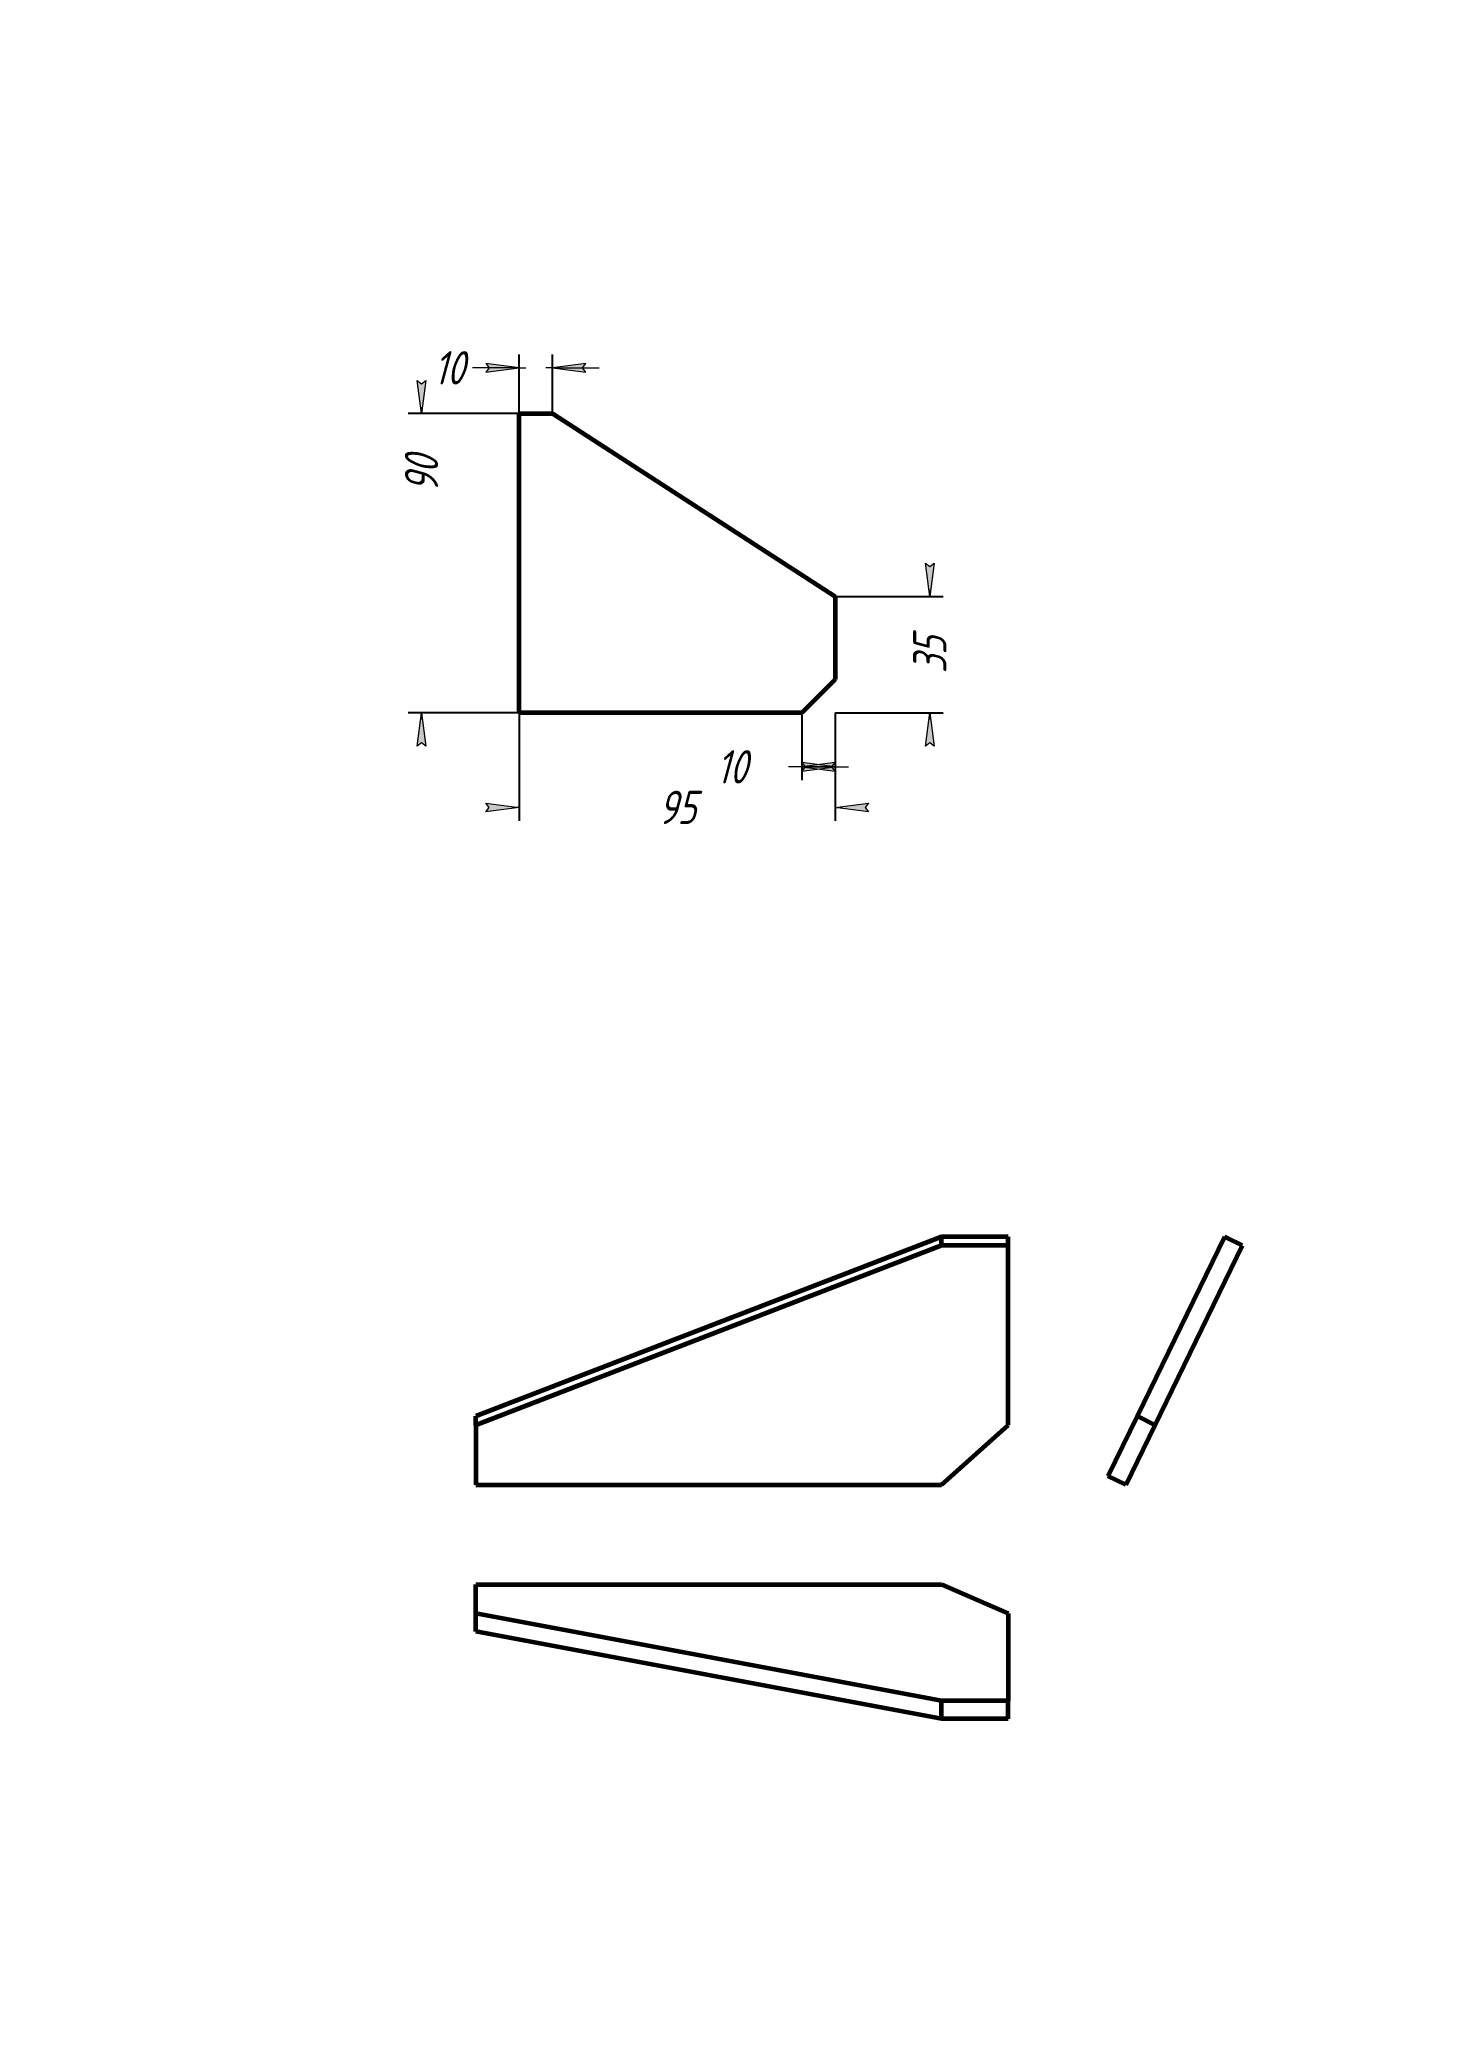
# Model space of a CAD drawing. Header units: millimetres. Extents: x 0 to 3150, y -266 to 488.
# Drawn here: x 1050 to 1260, y 0 to 297 of the extents above; entities that cross this region are included whole.
import ezdxf

# ---------------------------------------------------------------- set-up
doc = ezdxf.new("R2010")
doc.units = ezdxf.units.MM
doc.linetypes.add('K5LT_BASIC', pattern=[0])
doc.linetypes.add('K5LT_THIN', pattern=[0])
doc.layers.add('Системный слой', color=7, linetype='Continuous')
doc.layers.add('Системный слой (1)', color=7, linetype='Continuous', true_color=0x909090)
doc.styles.add('KDIMTEXTSTYLE', font='GOST_AU.SHX', dxfattribs={"width": 0.96, "oblique": 15, "height": 5})
doc.dimstyles.new('KDIMSTYLE (0.50)', dxfattribs={"dimtxt": 5, "dimasz": 1, "dimexe": 2, "dimexo": 0, "dimgap": 1, "dimtad": 1, "dimlfac": 2, "dimtxsty": 'KDIMTEXTSTYLE', "dimsah": 1, "dimcen": 0, "dimdle": 1, "dimadec": 0, "dimazin": 0, "dimtfac": 0.667, "dimtmove": 0, "dimatfit": 3, "dimfxl": 1, "dimtvp": 1, "dimtolj": 1, "dimtzin": 0, "dimarcsym": 0})

msp = doc.modelspace()

# ---------------------------------------------------------------- blocks, each defined once
blk = doc.blocks.new('KDIMARROW_01')
at = {"layer": 'Системный слой'}
blk.add_hatch(color=0, dxfattribs=at).paths.add_polyline_path([(-5, -0.6582624912261956), (0, 0), (-5, 0.658262491226197), (-4.5, 5.51091059616309e-16)])
at = {"layer": 'Системный слой', "color": 0, "linetype": 'K5LT_THIN', "lineweight": 18}
for p, q in [((-4.5, 5.51091059616309e-16), (-5, 0.658262491226197)), ((-5, 0.658262491226197), (0, 0)), ((0, 0), (-5, -0.6582624912261956)), ((-5, -0.6582624912261956), (-4.5, 5.51091059616309e-16))]:
    blk.add_line(p, q, dxfattribs=at)
at = {"layer": 'Системный слой (1)', "color": 0, "linetype": 'K5LT_THIN', "lineweight": 18}
blk.add_line((0, 0), (-1, 0), dxfattribs=at)
blk = doc.blocks.new('KDIMARROW_02')
at = {"layer": 'Системный слой'}
blk.add_hatch(color=0, dxfattribs=at).paths.add_polyline_path([(4.5, -5.51091059616309e-16), (5, 0.6582624912261956), (0, 0), (5, -0.658262491226197)])
at = {"layer": 'Системный слой', "color": 0, "linetype": 'K5LT_THIN', "lineweight": 18}
for p, q in [((5, 0.6582624912261956), (0, 0)), ((0, 0), (5, -0.658262491226197)), ((0, 0), (7, -8.572527594031472e-16)), ((4.5, -5.51091059616309e-16), (5, 0.6582624912261956)), ((5, -0.658262491226197), (4.5, -5.51091059616309e-16))]:
    blk.add_line(p, q, dxfattribs=at)
at = {"layer": 'Системный слой (1)', "color": 0, "linetype": 'K5LT_THIN', "lineweight": 18}
blk.add_line((0, 0), (-1, 0), dxfattribs=at)

# ---------------------------------------------------------------- dimensions: what is measured, and where the dimension line sits
at = {"layer": 'Системный слой (1)', "color": 7}
for base, p1, p2, location, override in [((1127.110156020317, 247.634747353571), (1122.110156020317, 240.7343692360124), (1127.110156020317, 240.7343692360124), (1111.554323157463, 247.634747353571), {"dimexo": 0, "dimpost": '\\H5.0;\\W0.965;\\Q15;<>', "dimblk1": 'KDIMARROW_02', "dimblk2": 'KDIMARROW_02', "dimse1": 0, "dimse2": 0, "dimclrt": 7, "dimtolj": 1}), ((1122.110156020317, 181.5251599856069), (1169.61015602032, 195.7343692360124), (1122.110156020317, 195.7343692360124), (1145.860156020319, 181.5251599856069), {"dimexo": 0, "dimpost": '\\H5.0;\\W0.965;\\Q15;<>', "dimblk1": 'KDIMARROW_01', "dimblk2": 'KDIMARROW_01', "dimse1": 0, "dimse2": 0, "dimclrt": 7, "dimtolj": 1}), ((1164.61015602032, 187.6297646108096), (1169.61015602032, 195.7343692360124), (1164.61015602032, 195.7343692360124), (1154.054323157466, 187.6297646108096), {"dimexo": 0, "dimpost": '\\H5.0;\\W0.965;\\Q15;<>', "dimblk1": 'KDIMARROW_02', "dimblk2": 'KDIMARROW_02', "dimse1": 0, "dimse2": 0, "dimclrt": 7, "dimtolj": 1})]:
    msp.add_linear_dim(base=base, p1=p1, p2=p2, location=location, dimstyle='KDIMSTYLE (0.50)', override=override, dxfattribs=at).render()
for base, p1, p2, location in [((1107.425150611015, 195.7343692360124), (1122.110156020317, 240.7343692360124), (1122.110156020317, 195.7343692360124), (1107.425150611015, 231.6493696747026)), ((1183.831796274988, 195.7343692360124), (1169.61015602032, 213.2343692360124), (1169.61015602032, 195.7343692360124), (1183.831796274988, 204.4843692360124))]:
    msp.add_linear_dim(base=base, p1=p1, p2=p2, angle=90, location=location, dimstyle='KDIMSTYLE (0.50)', override={"dimexo": 0, "dimpost": '\\H5.0;\\W0.965;\\Q15;<>', "dimblk1": 'KDIMARROW_01', "dimblk2": 'KDIMARROW_01', "dimse1": 0, "dimse2": 0, "dimclrt": 7, "dimtolj": 1}, dxfattribs=at).render()

# ---------------------------------------------------------------- linework, layer by layer
at = {"layer": 'Системный слой (1)', "color": 5, "linetype": 'K5LT_BASIC', "lineweight": 60, "true_color": 0x0000ff}
for p, q in [((1122.110156020317, 195.7343692360124), (1122.110156020317, 240.7343692360124)), ((1122.110156020317, 240.7343692360124), (1127.110156020317, 240.7343692360124)), ((1127.110156020317, 240.7343692360124), (1169.61015602032, 213.2343692360124)), ((1169.61015602032, 213.2343692360124), (1169.61015602032, 200.7343692360124)), ((1169.61015602032, 200.7343692360124), (1164.61015602032, 195.7343692360124)), ((1164.61015602032, 195.7343692360124), (1122.110156020317, 195.7343692360124)), ((1185.610156020314, 116.9336680873257), (1115.610156020321, 89.95915392423836)), ((1185.610156020314, 115.6207492563789), (1185.610156020314, 116.9336680873257)), ((1195.610156020314, 116.9336680873257), (1185.610156020314, 116.9336680873257)), ((1195.610156020314, 115.6207492563789), (1195.610156020314, 116.9336680873257)), ((1228.115740432943, 116.9336680873257), (1214.986552123476, 89.95915392423836)), ((1230.813191849252, 115.6207492563789), (1228.115740432943, 116.9336680873257)), ((1185.610156020314, 115.6207492563789), (1115.610156020321, 88.6462350932917)), ((1195.610156020314, 115.6207492563789), (1185.610156020314, 115.6207492563789)), ((1195.610156020314, 88.64623509329232), (1195.610156020314, 115.6207492563789)), ((1230.813191849252, 115.6207492563789), (1217.684003539784, 88.6462350932917)), ((1115.610156020321, 88.6462350932917), (1115.610156020321, 89.95915392423836)), ((1214.986552123476, 89.95915392423836), (1210.61015602032, 80.96764920320965)), ((1217.684003539784, 88.6462350932917), (1214.986552123476, 89.95915392423836)), ((1115.610156020321, 88.6462350932917), (1115.610156020321, 79.65473037226292)), ((1185.610156020321, 79.65473037226292), (1195.610156020314, 88.64623509329232)), ((1217.684003539784, 88.6462350932917), (1213.307607436628, 79.65473037226292)), ((1213.307607436628, 79.65473037226292), (1210.61015602032, 80.96764920320965)), ((1115.610156020321, 79.65473037226292), (1185.610156020321, 79.65473037226292)), ((1115.610156020321, 60.27833426910092), (1115.610156020321, 64.65473037225729)), ((1115.610156020321, 64.65473037225729), (1185.610156020321, 64.65473037225729)), ((1185.610156020321, 64.65473037225729), (1195.610156020314, 60.27833426910092)), ((1185.610156020314, 47.14914595963364), (1115.610156020321, 60.27833426910092)), ((1115.610156020321, 57.58088285279246), (1115.610156020321, 60.27833426910092)), ((1195.610156020314, 60.27833426910092), (1195.610156020314, 47.14914595963364)), ((1185.610156020314, 44.45169454332517), (1115.610156020321, 57.58088285279246)), ((1185.610156020314, 44.45169454332517), (1185.610156020314, 47.14914595963364)), ((1195.610156020314, 47.14914595963364), (1185.610156020314, 47.14914595963364)), ((1195.610156020314, 44.45169454332517), (1195.610156020314, 47.14914595963364)), ((1195.610156020314, 44.45169454332517), (1185.610156020314, 44.45169454332517))]:
    msp.add_line(p, q, dxfattribs=at)

msp.set_redraw_order([(e.dxf.handle, doc.entitydb.next_handle()) for e in msp.query("TEXT MTEXT ATTDEF DIMENSION ARC_DIMENSION")])  # texts and dimensions are drawn at this point

doc.saveas('drawing.dxf')
